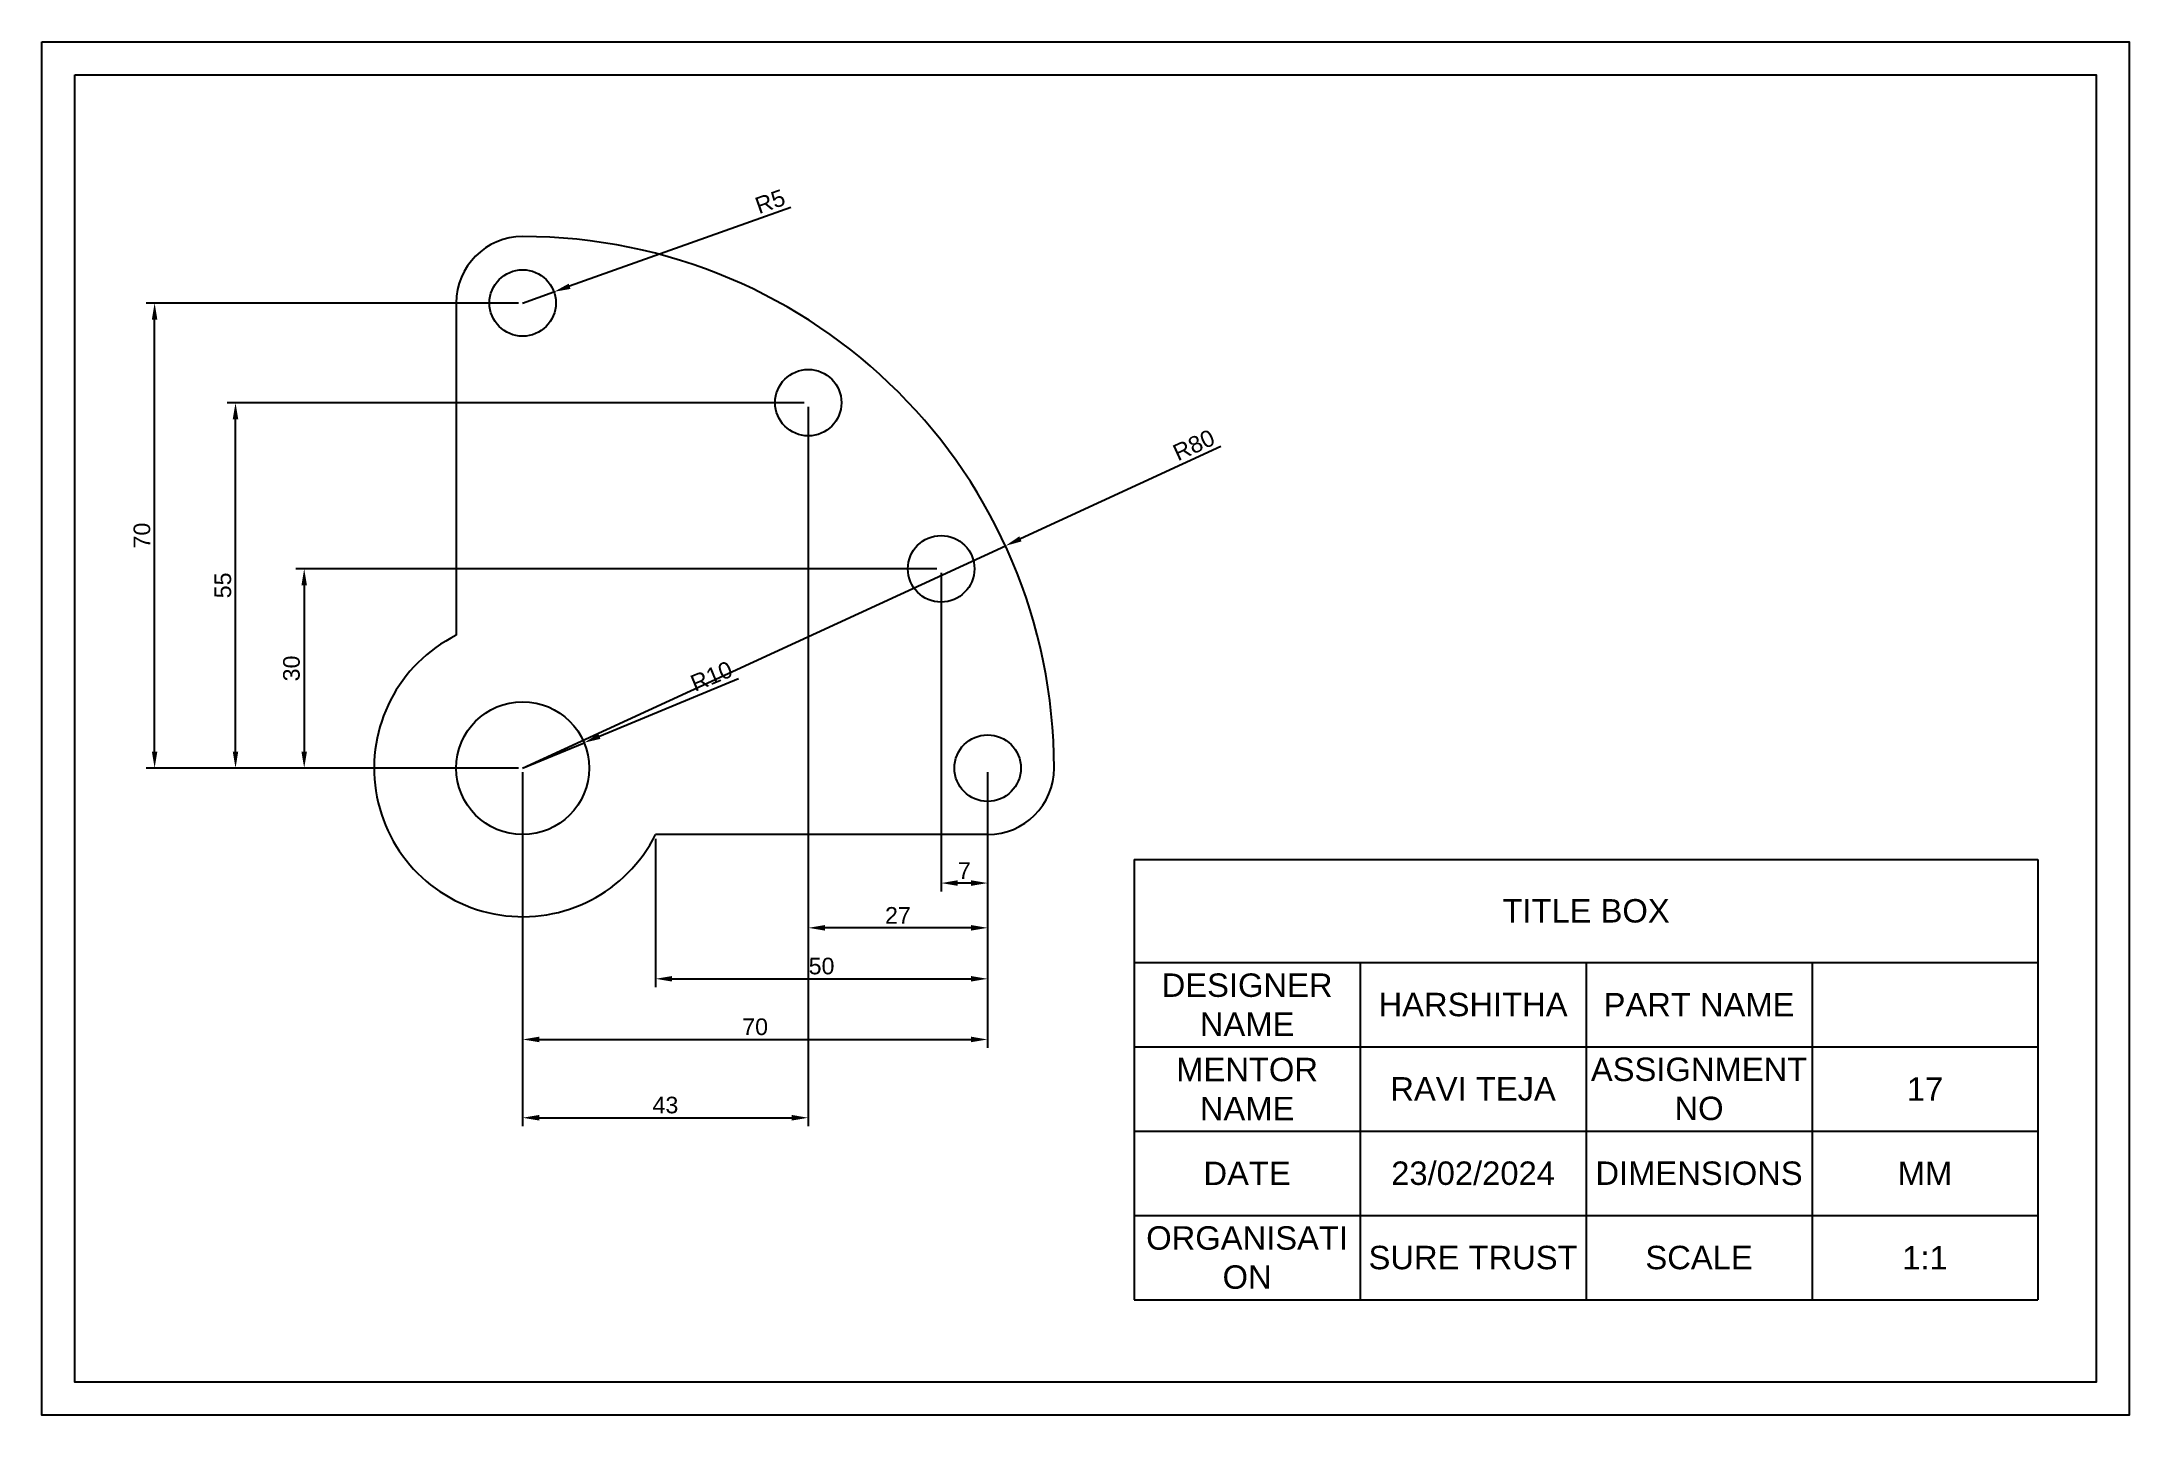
# Model space of a CAD drawing. Header units: millimetres. Extents: x 8176 to 10511, y 8428 to 8668.
# Drawn here: x 8175.8 to 8490, y 8449.9 to 8656.6 of the extents above; entities that cross this region are included whole.
import ezdxf

# ---------------------------------------------------------------- set-up
doc = ezdxf.new("R2010")
doc.units = ezdxf.units.MM
doc.styles.get("Standard").update_dxf_attribs({"font": 'arial.ttf'})
doc.dimstyles.new('ISO-25', dxfattribs={"dimtxt": 2.5, "dimasz": 2.5, "dimexe": 1.25, "dimexo": 0.625, "dimtad": 1, "dimtxsty": 'Standard', "dimcen": 2.5, "dimclre": 4, "dimclrt": 4, "dimadec": 0, "dimazin": 0, "dimtfac": 1, "dimtmove": 0, "dimatfit": 3, "dimfxl": 1, "dimarcsym": 0})

msp = doc.modelspace()

# ---------------------------------------------------------------- texts
at = {"attachment_point": 5}
for s, width, insert, char_height in [('TITLE BOX', 136.06922, (8408.247, 8525.8), 3.5257), ('DESIGNER NAME', 34.0173, (8357.221, 8511.697), 3.52566), ('HARSHITHA', 34.0173, (8391.238, 8511.697), 3.5257), ('PART NAME', 34.0173, (8425.256, 8511.697), 3.5257), ('MENTOR NAME', 34.0173, (8357.221, 8499.004), 3.52566), ('ASSIGNMENT NO', 34.0173, (8425.256, 8499.004), 3.52566), ('RAVI TEJA', 34.0173, (8391.238, 8499.004), 3.5257), ('17', 34.0173, (8459.273, 8499.004), 3.5257), ('DATE', 34.0173, (8357.221, 8486.312), 3.5257), ('23/02/2024', 34.0173, (8391.238, 8486.312), 3.5257), ('DIMENSIONS', 34.0173, (8425.256, 8486.312), 3.5257), ('MM', 34.0173, (8459.273, 8486.312), 3.5257), ('ORGANISATI\\PON', 34.0173, (8357.221, 8473.62), 3.5257), ('SURE TRUST', 34.0173, (8391.238, 8473.62), 3.5257), ('SCALE', 34.0173, (8425.256, 8473.62), 3.5257), ('1:1', 34.0173, (8459.273, 8473.62), 3.5257)]:
    msp.add_mtext_dynamic_manual_height_columns(s, width=width, gutter_width=17.628, heights=[0], dxfattribs=dict(at, insert=insert, char_height=char_height))

# ---------------------------------------------------------------- blocks, each defined once
blk = doc.blocks.new('*D1')
at = {"color": 4, "lineweight": -2, "transparency": 16777216}
for p, q in [((8247.53, 8617.3), (8191.51, 8617.3)), ((8247.53, 8547.3), (8191.51, 8547.3))]:
    blk.add_line(p, q, dxfattribs=at)
at = {"color": 0, "lineweight": -2, "transparency": 16777216}
blk.add_line((8192.76, 8549.8), (8192.76, 8614.8), dxfattribs=at)
at = {"color": 0, "transparency": 16777216}
for points in [[(8192.34, 8614.8), (8193.17, 8614.8), (8192.76, 8617.3)], [(8192.34, 8549.8), (8193.17, 8549.8), (8192.76, 8547.3)]]:
    blk.add_solid(points, dxfattribs=at)
at = {"layer": 'Defpoints', "color": 0, "transparency": 16777216}
for p in [(8192.76, 8617.3), (8248.16, 8617.3), (8248.16, 8547.3)]:
    blk.add_point(p, dxfattribs=at)
at = {"color": 4, "transparency": 16777216, "insert": (8190.86, 8582.3), "char_height": 2.5, "attachment_point": 5, "rotation": 90}
blk.add_mtext('70', dxfattribs=at)
blk = doc.blocks.new('*D2')
at = {"color": 4, "lineweight": -2, "transparency": 16777216}
for p, q in [((8290.53, 8602.3), (8203.69, 8602.3)), ((8247.53, 8547.3), (8203.69, 8547.3))]:
    blk.add_line(p, q, dxfattribs=at)
at = {"color": 0, "lineweight": -2, "transparency": 16777216}
blk.add_line((8204.94, 8549.8), (8204.94, 8599.8), dxfattribs=at)
at = {"color": 0, "transparency": 16777216}
for points in [[(8204.52, 8599.8), (8205.35, 8599.8), (8204.94, 8602.3)], [(8204.52, 8549.8), (8205.35, 8549.8), (8204.94, 8547.3)]]:
    blk.add_solid(points, dxfattribs=at)
at = {"layer": 'Defpoints', "color": 0, "transparency": 16777216}
for p in [(8204.94, 8602.3), (8291.16, 8602.3), (8248.16, 8547.3)]:
    blk.add_point(p, dxfattribs=at)
at = {"color": 4, "transparency": 16777216, "insert": (8203.04, 8574.8), "char_height": 2.5, "attachment_point": 5, "rotation": 90}
blk.add_mtext('55', dxfattribs=at)
blk = doc.blocks.new('*D3')
at = {"color": 4, "lineweight": -2, "transparency": 16777216}
for p, q in [((8310.53, 8577.3), (8214.03, 8577.3)), ((8247.53, 8547.3), (8214.03, 8547.3))]:
    blk.add_line(p, q, dxfattribs=at)
at = {"color": 0, "lineweight": -2, "transparency": 16777216}
blk.add_line((8215.28, 8574.8), (8215.28, 8549.8), dxfattribs=at)
at = {"color": 0, "transparency": 16777216}
for points in [[(8214.86, 8574.8), (8215.69, 8574.8), (8215.28, 8577.3)], [(8214.86, 8549.8), (8215.69, 8549.8), (8215.28, 8547.3)]]:
    blk.add_solid(points, dxfattribs=at)
at = {"layer": 'Defpoints', "color": 0, "transparency": 16777216}
for p in [(8311.16, 8577.3), (8215.28, 8547.3), (8248.16, 8547.3)]:
    blk.add_point(p, dxfattribs=at)
at = {"color": 4, "transparency": 16777216, "insert": (8213.37, 8562.3), "char_height": 2.5, "attachment_point": 5, "rotation": 90}
blk.add_mtext('30', dxfattribs=at)
blk = doc.blocks.new('*D4')
at = {"color": 0, "lineweight": -2, "transparency": 16777216}
for p, q in [((8288.55, 8631.67), (8255.23, 8619.81)), ((8248.16, 8617.3), (8252.87, 8618.98))]:
    blk.add_line(p, q, dxfattribs=at)
at = {"color": 0, "transparency": 16777216}
blk.add_solid([(8255.09, 8620.21), (8255.37, 8619.42), (8252.87, 8618.98)], dxfattribs=at)
at = {"layer": 'Defpoints', "color": 0, "transparency": 16777216}
for p in [(8248.16, 8617.3), (8252.87, 8618.98)]:
    blk.add_point(p, dxfattribs=at)
at = {"color": 4, "transparency": 16777216, "insert": (8285.42, 8632.57), "char_height": 2.5, "attachment_point": 5, "rotation": 19.5814}
blk.add_mtext('R5', dxfattribs=at)
blk = doc.blocks.new('*D5')
at = {"color": 0, "lineweight": -2, "transparency": 16777216}
for p, q in [((8280.65, 8560.75), (8259.71, 8552.08)), ((8248.16, 8547.3), (8257.4, 8551.12))]:
    blk.add_line(p, q, dxfattribs=at)
at = {"color": 0, "transparency": 16777216}
blk.add_solid([(8259.55, 8552.47), (8259.87, 8551.7), (8257.4, 8551.12)], dxfattribs=at)
at = {"layer": 'Defpoints', "color": 0, "transparency": 16777216}
for p in [(8257.4, 8551.12), (8248.16, 8547.3)]:
    blk.add_point(p, dxfattribs=at)
at = {"color": 4, "transparency": 16777216, "insert": (8276.59, 8561.13), "char_height": 2.5, "attachment_point": 5, "rotation": 22.4879}
blk.add_mtext('R10', dxfattribs=at)
blk = doc.blocks.new('*D6')
at = {"color": 4, "lineweight": -2, "transparency": 16777216}
for p, q in [((8291.16, 8601.67), (8291.16, 8493.43)), ((8248.16, 8546.67), (8248.16, 8493.43))]:
    blk.add_line(p, q, dxfattribs=at)
at = {"color": 0, "lineweight": -2, "transparency": 16777216}
blk.add_line((8250.66, 8494.68), (8288.66, 8494.68), dxfattribs=at)
at = {"color": 0, "transparency": 16777216}
for points in [[(8250.66, 8495.1), (8250.66, 8494.26), (8248.16, 8494.68)], [(8288.66, 8495.1), (8288.66, 8494.26), (8291.16, 8494.68)]]:
    blk.add_solid(points, dxfattribs=at)
at = {"layer": 'Defpoints', "color": 0, "transparency": 16777216}
for p in [(8291.16, 8602.3), (8248.16, 8547.3), (8291.16, 8494.68)]:
    blk.add_point(p, dxfattribs=at)
at = {"color": 4, "transparency": 16777216, "insert": (8269.66, 8496.58), "char_height": 2.5, "attachment_point": 5}
blk.add_mtext('43', dxfattribs=at)
blk = doc.blocks.new('*D7')
at = {"color": 4, "lineweight": -2, "transparency": 16777216}
for p, q in [((8311.16, 8576.67), (8311.16, 8528.75)), ((8318.16, 8546.67), (8318.16, 8528.75))]:
    blk.add_line(p, q, dxfattribs=at)
at = {"color": 0, "lineweight": -2, "transparency": 16777216}
blk.add_line((8315.66, 8530), (8313.66, 8530), dxfattribs=at)
at = {"color": 0, "transparency": 16777216}
for points in [[(8313.66, 8530.42), (8313.66, 8529.58), (8311.16, 8530)], [(8315.66, 8530.42), (8315.66, 8529.58), (8318.16, 8530)]]:
    blk.add_solid(points, dxfattribs=at)
at = {"layer": 'Defpoints', "color": 0, "transparency": 16777216}
for p in [(8311.16, 8577.3), (8318.16, 8547.3), (8311.16, 8530)]:
    blk.add_point(p, dxfattribs=at)
at = {"color": 4, "transparency": 16777216, "insert": (8314.66, 8531.88), "char_height": 2.5, "attachment_point": 5}
blk.add_mtext('7', dxfattribs=at)
blk = doc.blocks.new('*D8')
at = {"color": 4, "lineweight": -2, "transparency": 16777216}
for p, q in [((8291.16, 8601.67), (8291.16, 8522.01)), ((8318.16, 8546.67), (8318.16, 8522.01))]:
    blk.add_line(p, q, dxfattribs=at)
at = {"color": 0, "lineweight": -2, "transparency": 16777216}
blk.add_line((8315.66, 8523.26), (8293.66, 8523.26), dxfattribs=at)
at = {"color": 0, "transparency": 16777216}
for points in [[(8293.66, 8523.68), (8293.66, 8522.85), (8291.16, 8523.26)], [(8315.66, 8523.68), (8315.66, 8522.85), (8318.16, 8523.26)]]:
    blk.add_solid(points, dxfattribs=at)
at = {"layer": 'Defpoints', "color": 0, "transparency": 16777216}
for p in [(8291.16, 8602.3), (8318.16, 8547.3), (8291.16, 8523.26)]:
    blk.add_point(p, dxfattribs=at)
at = {"color": 4, "transparency": 16777216, "insert": (8304.66, 8525.14), "char_height": 2.5, "attachment_point": 5}
blk.add_mtext('27', dxfattribs=at)
blk = doc.blocks.new('*D9')
at = {"color": 4, "lineweight": -2, "transparency": 16777216}
for p, q in [((8318.16, 8546.67), (8318.16, 8514.34)), ((8268.16, 8536.67), (8268.16, 8514.34))]:
    blk.add_line(p, q, dxfattribs=at)
at = {"color": 0, "lineweight": -2, "transparency": 16777216}
blk.add_line((8270.66, 8515.59), (8315.66, 8515.59), dxfattribs=at)
at = {"color": 0, "transparency": 16777216}
for points in [[(8270.66, 8516.01), (8270.66, 8515.18), (8268.16, 8515.59)], [(8315.66, 8516.01), (8315.66, 8515.18), (8318.16, 8515.59)]]:
    blk.add_solid(points, dxfattribs=at)
at = {"layer": 'Defpoints', "color": 0, "transparency": 16777216}
for p in [(8318.16, 8547.3), (8268.16, 8537.3), (8318.16, 8515.59)]:
    blk.add_point(p, dxfattribs=at)
at = {"color": 4, "transparency": 16777216, "insert": (8293.16, 8517.5), "char_height": 2.5, "attachment_point": 5}
blk.add_mtext('50', dxfattribs=at)
blk = doc.blocks.new('*D34')
at = {"color": 4, "lineweight": -2, "transparency": 16777216}
for p, q in [((8248.16, 8546.67), (8248.16, 8505.21)), ((8318.16, 8546.67), (8318.16, 8505.21))]:
    blk.add_line(p, q, dxfattribs=at)
at = {"color": 0, "lineweight": -2, "transparency": 16777216}
blk.add_line((8250.66, 8506.46), (8315.66, 8506.46), dxfattribs=at)
at = {"color": 0, "transparency": 16777216}
for points in [[(8250.66, 8506.88), (8250.66, 8506.05), (8248.16, 8506.46)], [(8315.66, 8506.88), (8315.66, 8506.05), (8318.16, 8506.46)]]:
    blk.add_solid(points, dxfattribs=at)
at = {"layer": 'Defpoints', "color": 0, "transparency": 16777216}
for p in [(8248.16, 8547.3), (8318.16, 8547.3), (8318.16, 8506.46)]:
    blk.add_point(p, dxfattribs=at)
at = {"color": 4, "transparency": 16777216, "insert": (8283.16, 8508.36), "char_height": 2.5, "attachment_point": 5}
blk.add_mtext('70', dxfattribs=at)
blk = doc.blocks.new('*D35')
at = {"color": 0, "lineweight": -2, "transparency": 16777216}
for p, q in [((8353.27, 8595.69), (8323.1, 8581.8)), ((8248.16, 8547.3), (8320.83, 8580.75))]:
    blk.add_line(p, q, dxfattribs=at)
at = {"color": 0, "transparency": 16777216}
blk.add_solid([(8322.93, 8582.18), (8323.27, 8581.42), (8320.83, 8580.75)], dxfattribs=at)
at = {"layer": 'Defpoints', "color": 0, "transparency": 16777216}
for p in [(8320.83, 8580.75), (8248.16, 8547.3)]:
    blk.add_point(p, dxfattribs=at)
at = {"color": 4, "transparency": 16777216, "insert": (8349.2, 8595.91), "char_height": 2.5, "attachment_point": 5, "rotation": 24.7202}
blk.add_mtext('R80', dxfattribs=at)
blk = doc.blocks.new('*T45')
at = {"color": 0, "linetype": 'ByBlock', "lineweight": -2, "transparency": 16777216}
for p, q in [((0, 0), (136.07, 0)), ((0, 0), (0, -66.28)), ((136.07, 0), (136.07, -66.28)), ((0, -15.51), (136.07, -15.51)), ((34.02, -15.51), (34.02, -66.28)), ((68.03, -15.51), (68.03, -66.28)), ((102.05, -15.51), (102.05, -66.28)), ((0, -28.21), (136.07, -28.21)), ((0, -40.9), (136.07, -40.9)), ((0, -53.59), (136.07, -53.59)), ((0, -66.28), (136.07, -66.28))]:
    blk.add_line(p, q, dxfattribs=at)

# ---------------------------------------------------------------- dimensions: what is measured, and where the dimension line sits
for center, mpoint, picture, middle in [((8248.16, 8617.299), (8252.87, 8618.975), '*D4', (8286.053, 8630.779)), ((8248.16, 8547.299), (8320.828, 8580.754), '*D35', (8349.991, 8594.18)), ((8248.16, 8547.299), (8257.399, 8551.124), '*D5', (8277.32, 8559.371))]:
    dim = msp.add_radius_dim(center=center, mpoint=mpoint, dimstyle='ISO-25')
    dim.commit()
    dim.dimension.update_dxf_attribs({"geometry": picture, "text_midpoint": middle, "dimtype": 164})
for base, p1, p2, picture, middle in [((8192.757, 8617.299), (8248.16, 8547.299), (8248.16, 8617.299), '*D1', (8190.855, 8582.299)), ((8204.936, 8602.299), (8248.16, 8547.299), (8291.16, 8602.299), '*D2', (8203.04, 8574.799)), ((8215.277, 8547.299), (8311.16, 8577.299), (8248.16, 8547.299), '*D3', (8213.374, 8562.299))]:
    dim = msp.add_linear_dim(base=base, p1=p1, p2=p2, angle=90, dimstyle='ISO-25')
    dim.commit()
    dim.dimension.update_dxf_attribs({"geometry": picture, "text_midpoint": middle})
for base, p1, p2, picture, middle in [((8291.16, 8494.68), (8248.16, 8547.299), (8291.16, 8602.299), '*D6', (8269.66, 8494.68)), ((8291.16, 8523.262), (8318.16, 8547.299), (8291.16, 8602.299), '*D8', (8304.66, 8523.262)), ((8311.16, 8530.001), (8318.16, 8547.299), (8311.16, 8577.299), '*D7', (8314.66, 8530.001)), ((8318.16, 8515.594), (8268.16, 8537.299), (8318.16, 8547.299), '*D9', (8293.16, 8515.594))]:
    dim = msp.add_linear_dim(base=base, p1=p1, p2=p2, dimstyle='ISO-25')
    dim.commit()
    dim.dimension.update_dxf_attribs({"geometry": picture, "text_midpoint": middle, "dimtype": 160})
dim = msp.add_linear_dim(base=(8318.16, 8506.462), p1=(8248.16, 8547.299), p2=(8318.16, 8547.299), dimstyle='ISO-25')
dim.commit()
dim.dimension.update_dxf_attribs({"geometry": '*D34', "text_midpoint": (8283.16, 8508.363)})

# ---------------------------------------------------------------- linework, layer by layer
for p, q in [((8238.16, 8617.299), (8238.16, 8567.299)), ((8318.16, 8537.299), (8268.16, 8537.299))]:
    msp.add_line(p, q)
for points in [[(8175.768, 8656.617), (8490.019, 8656.617), (8490.019, 8449.909), (8175.768, 8449.909)], [(8180.768, 8651.617), (8485.019, 8651.617), (8485.019, 8454.909), (8180.768, 8454.909)]]:
    msp.add_lwpolyline(points, close=True)
for centre, radius in [((8248.16, 8617.299), 5), ((8291.16, 8602.299), 5), ((8311.16, 8577.299), 5), ((8248.16, 8547.299), 10), ((8318.16, 8547.299), 5)]:
    msp.add_circle(centre, radius)
for centre, radius, start, end in [((8248.16, 8617.299), 10, 90, 180), ((8248.16, 8547.299), 80, 360, 90), ((8248.16, 8547.299), 22.361, 116.56505, 333.43495), ((8318.16, 8547.299), 10, 270, 0)]:
    msp.add_arc(centre, radius, start, end)

# ---------------------------------------------------------------- block references
msp.add_blockref('*T45', (8340.212, 8533.556))

msp.set_redraw_order([(e.dxf.handle, doc.entitydb.next_handle()) for e in msp.query("TEXT MTEXT ATTDEF DIMENSION ARC_DIMENSION")])  # texts and dimensions are drawn at this point

doc.saveas('drawing.dxf')
